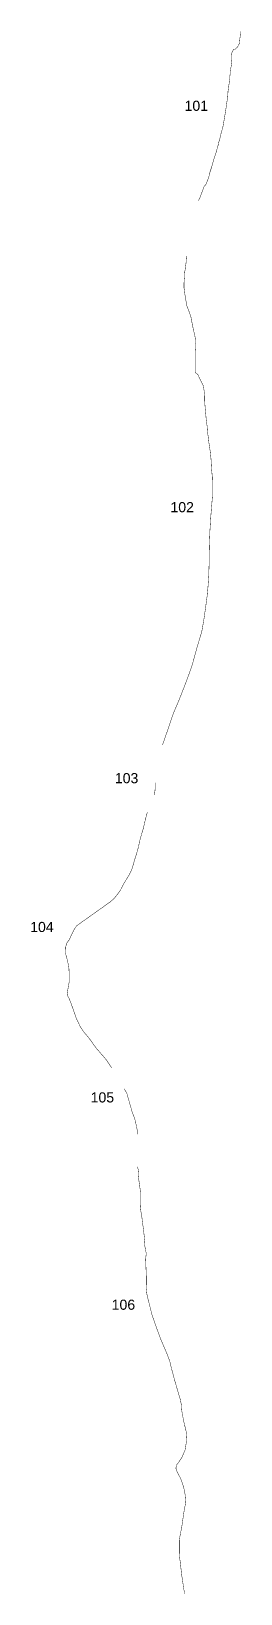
# Model space of a CAD drawing. Header units: metres. Extents: x 254121 to 358116, y 1739230 to 2227325.
# Drawn here: x 273611 to 275065, y 2064476 to 2075321 of the extents above; entities that cross this region are included whole.
import ezdxf

# ---------------------------------------------------------------- set-up
doc = ezdxf.new("R2010")
doc.units = ezdxf.units.M
doc.layers.add('NATURALLY PROTECTED', color=3, linetype='Continuous')
doc.styles.get("Standard").update_dxf_attribs({"font": 'arial.ttf'})

msp = doc.modelspace()

# ---------------------------------------------------------------- texts
at = {"char_height": 70, "attachment_point": 1}
for s, insert in [('101', (274675, 2074839)), ('102', (274577, 2072053)), ('103', (274191, 2070172)), ('104', (273603, 2069139)), ('105', (274023, 2067956)), ('106', (274169, 2066517))]:
    msp.add_mtext_dynamic_manual_height_columns(s, width=95.17, gutter_width=1, heights=[0], dxfattribs=dict(at, insert=insert))

# ---------------------------------------------------------------- linework, layer by layer
at = {"layer": 'NATURALLY PROTECTED', "const_width": 3, "flags": 128}
for points in [[(275064, 2075320), (275063, 2075301), (275055, 2075234), (275052, 2075229), (275048, 2075223), (275045, 2075216), (275040, 2075210), (275034, 2075202), (275027, 2075197), (275018, 2075197), (275015, 2075195), (275013, 2075192), (275011, 2075187), (275007, 2075179), (275004, 2075172), (275001, 2075164), (275000, 2075159), (274999, 2075151), (274998, 2075143), (274998, 2075134), (275000, 2075117), (275004, 2075111), (274999, 2075079), (274996, 2075064), (274992, 2075043), (274991, 2075021), (274990, 2075009), (274989, 2074992), (274987, 2074982), (274986, 2074968), (274983, 2074948), (274980, 2074924), (274977, 2074905), (274976, 2074887), (274974, 2074862), (274971, 2074843), (274961, 2074773), (274948, 2074695), (274941, 2074656), (274929, 2074614), (274924, 2074593), (274921, 2074579), (274917, 2074566), (274912, 2074548), (274909, 2074533), (274906, 2074523), (274902, 2074509), (274895, 2074483), (274884, 2074449), (274875, 2074421), (274863, 2074378), (274851, 2074342), (274843, 2074307), (274824, 2074259), (274810, 2074242), (274798, 2074210), (274788, 2074183), (274780, 2074162), (274773, 2074148), (274772, 2074145)], [(274690, 2073762), (274688, 2073752), (274687, 2073740), (274686, 2073728), (274686, 2073720), (274684, 2073701), (274682, 2073689), (274679, 2073664), (274676, 2073652), (274675, 2073636), (274675, 2073620), (274672, 2073591), (274671, 2073558), (274671, 2073539), (274675, 2073521), (274676, 2073508), (274677, 2073498), (274677, 2073498), (274690, 2073419), (274696, 2073403), (274704, 2073383), (274712, 2073360), (274719, 2073340), (274723, 2073318), (274724, 2073313), (274736, 2073252), (274746, 2073211), (274750, 2073187), (274752, 2073152), (274751, 2073125), (274748, 2073088), (274749, 2073059), (274748, 2073043), (274748, 2073005), (274748, 2072976), (274748, 2072976), (274748, 2072959), (274753, 2072950), (274768, 2072937), (274781, 2072909), (274795, 2072881), (274806, 2072860), (274810, 2072832), (274815, 2072787), (274815, 2072753), (274818, 2072708), (274823, 2072657), (274826, 2072620), (274832, 2072580), (274834, 2072543), (274839, 2072509), (274846, 2072452), (274853, 2072408), (274859, 2072350), (274862, 2072290), (274868, 2072225), (274869, 2072168), (274869, 2072096), (274863, 2072023), (274857, 2071949), (274851, 2071850), (274847, 2071742), (274846, 2071635), (274843, 2071540), (274838, 2071467), (274831, 2071394), (274821, 2071320), (274809, 2071236), (274795, 2071155), (274760, 2071038), (274728, 2070922), (274694, 2070826), (274644, 2070697), (274592, 2070573), (274558, 2070471), (274523, 2070370), (274522, 2070367)], [(274471, 2070105), (274471, 2070084), (274470, 2070050), (274464, 2070020)], [(274417, 2069900), (274411, 2069880), (274403, 2069850), (274398, 2069827), (274389, 2069789), (274379, 2069756), (274365, 2069707), (274354, 2069655), (274339, 2069604), (274326, 2069562), (274319, 2069537), (274307, 2069498), (274287, 2069459), (274266, 2069426), (274250, 2069399), (274231, 2069362), (274218, 2069342), (274201, 2069320), (274185, 2069301), (274160, 2069279), (274146, 2069269), (274125, 2069254), (274107, 2069241), (273928, 2069114), (273912, 2069093), (273891, 2069051), (273875, 2069016), (273856, 2068991), (273850, 2068965), (273848, 2068923), (273862, 2068871), (273872, 2068823), (273874, 2068776), (273874, 2068725), (273873, 2068717), (273860, 2068642), (273863, 2068627), (273871, 2068613), (273888, 2068571), (273923, 2068471), (273954, 2068406), (273979, 2068371), (274007, 2068339), (274060, 2068265), (274131, 2068183), (274161, 2068138), (274169, 2068125)], [(274256, 2067981), (274274, 2067950), (274295, 2067877), (274310, 2067824), (274330, 2067770), (274342, 2067718), (274351, 2067665), (274351, 2067664)], [(274347, 2067439), (274355, 2067416), (274353, 2067395), (274354, 2067371), (274361, 2067325), (274366, 2067288), (274370, 2067252), (274369, 2067192), (274368, 2067160), (274373, 2067124), (274379, 2067088), (274383, 2067051), (274390, 2067005), (274394, 2066967), (274399, 2066930), (274397, 2066901), (274409, 2066838), (274405, 2066797), (274410, 2066666), (274409, 2066592), (274413, 2066558), (274421, 2066523), (274449, 2066412), (274475, 2066337), (274509, 2066244), (274554, 2066139), (274572, 2066092), (274583, 2066045), (274593, 2066008), (274607, 2065955), (274624, 2065897), (274646, 2065822), (274653, 2065787), (274655, 2065755), (274659, 2065726), (274671, 2065665), (274691, 2065583), (274688, 2065532), (274679, 2065474), (274658, 2065424), (274642, 2065400), (274630, 2065383), (274620, 2065370), (274616, 2065353), (274616, 2065341), (274621, 2065327), (274627, 2065317), (274634, 2065302), (274646, 2065279), (274653, 2065262), (274659, 2065246), (274666, 2065224), (274674, 2065193), (274679, 2065163), (274683, 2065110), (274670, 2065039), (274656, 2064942), (274644, 2064879), (274639, 2064847), (274639, 2064818), (274639, 2064793), (274639, 2064756), (274641, 2064725), (274646, 2064689), (274650, 2064652), (274655, 2064607), (274661, 2064570), (274668, 2064517), (274676, 2064477)]]:
    msp.add_lwpolyline(points, dxfattribs=at)

msp.set_redraw_order([(e.dxf.handle, doc.entitydb.next_handle()) for e in msp.query("TEXT MTEXT ATTDEF DIMENSION ARC_DIMENSION")])  # texts and dimensions are drawn at this point

doc.saveas('drawing.dxf')
